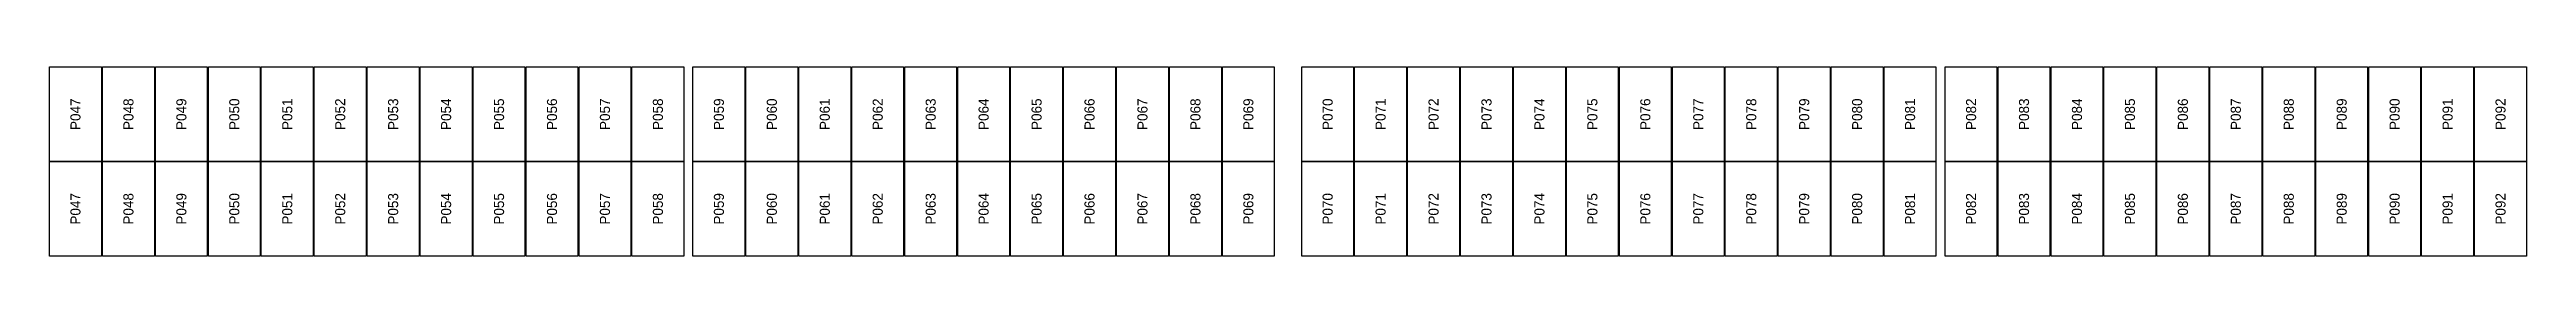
# Model space of a CAD drawing. Extents: x 296295 to 296770, y 651564 to 652121.
# Drawn here: x 296652.1 to 296706.3, y 651694.1 to 651698.3 of the extents above; entities that cross this region are included whole.
import ezdxf
from ezdxf.enums import TextEntityAlignment as Align

# ---------------------------------------------------------------- set-up
doc = ezdxf.new("R2010")
doc.units = 0

msp = doc.modelspace()

# ---------------------------------------------------------------- texts
at = {"layer": 'PANEL_POSITION'}
for s, p in [('P047', (296652.683, 651697.227)), ('P048', (296653.841, 651697.227)), ('P049', (296654.999, 651697.227)), ('P050', (296656.157, 651697.227)), ('P051', (296657.315, 651697.227)), ('P052', (296658.473, 651697.227)), ('P053', (296659.631, 651697.227)), ('P054', (296660.789, 651697.227)), ('P055', (296661.947, 651697.227)), ('P056', (296663.105, 651697.227)), ('P057', (296664.263, 651697.227)), ('P058', (296665.421, 651697.227)), ('P059', (296666.755, 651697.227)), ('P060', (296667.913, 651697.227)), ('P061', (296669.071, 651697.227)), ('P062', (296670.229, 651697.227)), ('P063', (296671.387, 651697.227)), ('P064', (296672.545, 651697.227)), ('P065', (296673.703, 651697.227)), ('P066', (296674.861, 651697.227)), ('P067', (296676.019, 651697.227)), ('P068', (296677.177, 651697.227)), ('P069', (296678.335, 651697.227)), ('P070', (296680.069, 651697.227)), ('P071', (296681.227, 651697.227)), ('P072', (296682.385, 651697.227)), ('P073', (296683.543, 651697.227)), ('P074', (296684.701, 651697.227)), ('P075', (296685.859, 651697.227)), ('P076', (296687.017, 651697.227)), ('P077', (296688.175, 651697.227)), ('P078', (296689.333, 651697.227)), ('P079', (296690.491, 651697.227)), ('P080', (296691.649, 651697.227)), ('P081', (296692.807, 651697.227)), ('P082', (296694.141, 651697.227)), ('P083', (296695.299, 651697.227)), ('P084', (296696.457, 651697.227)), ('P085', (296697.615, 651697.227)), ('P086', (296698.773, 651697.227)), ('P087', (296699.931, 651697.227)), ('P088', (296701.089, 651697.227)), ('P089', (296702.247, 651697.227)), ('P090', (296703.405, 651697.227)), ('P091', (296704.563, 651697.227)), ('P092', (296705.721, 651697.227)), ('P047', (296652.683, 651695.164)), ('P048', (296653.841, 651695.164)), ('P049', (296654.999, 651695.164)), ('P050', (296656.157, 651695.164)), ('P051', (296657.315, 651695.164)), ('P052', (296658.473, 651695.164)), ('P053', (296659.631, 651695.164)), ('P054', (296660.789, 651695.164)), ('P055', (296661.947, 651695.164)), ('P056', (296663.105, 651695.164)), ('P057', (296664.263, 651695.164)), ('P058', (296665.421, 651695.164)), ('P059', (296666.755, 651695.164)), ('P060', (296667.913, 651695.164)), ('P061', (296669.071, 651695.164)), ('P062', (296670.229, 651695.164)), ('P063', (296671.387, 651695.164)), ('P064', (296672.545, 651695.164)), ('P065', (296673.703, 651695.164)), ('P066', (296674.861, 651695.164)), ('P067', (296676.019, 651695.164)), ('P068', (296677.177, 651695.164)), ('P069', (296678.335, 651695.164)), ('P070', (296680.069, 651695.164)), ('P071', (296681.227, 651695.164)), ('P072', (296682.385, 651695.164)), ('P073', (296683.543, 651695.164)), ('P074', (296684.701, 651695.164)), ('P075', (296685.859, 651695.164)), ('P076', (296687.017, 651695.164)), ('P077', (296688.175, 651695.164)), ('P078', (296689.333, 651695.164)), ('P079', (296690.491, 651695.164)), ('P080', (296691.649, 651695.164)), ('P081', (296692.807, 651695.164)), ('P082', (296694.141, 651695.164)), ('P083', (296695.299, 651695.164)), ('P084', (296696.457, 651695.164)), ('P085', (296697.615, 651695.164)), ('P086', (296698.773, 651695.164)), ('P087', (296699.931, 651695.164)), ('P088', (296701.089, 651695.164)), ('P089', (296702.247, 651695.164)), ('P090', (296703.405, 651695.164)), ('P091', (296704.563, 651695.164)), ('P092', (296705.721, 651695.164))]:
    msp.add_text(s, height=0.22, rotation=90, dxfattribs=at).set_placement(p, align=Align.MIDDLE_CENTER)

# ---------------------------------------------------------------- linework, layer by layer
at = {"layer": 'PANELS_MASTER'}
for points in [[(296652.116, 651698.259), (296653.25, 651698.259), (296653.25, 651696.196), (296652.116, 651696.196)], [(296653.274, 651698.259), (296654.408, 651698.259), (296654.408, 651696.196), (296653.274, 651696.196)], [(296654.432, 651698.259), (296655.566, 651698.259), (296655.566, 651696.196), (296654.432, 651696.196)], [(296655.59, 651698.259), (296656.724, 651698.259), (296656.724, 651696.196), (296655.59, 651696.196)], [(296656.748, 651698.259), (296657.882, 651698.259), (296657.882, 651696.196), (296656.748, 651696.196)], [(296657.906, 651698.259), (296659.04, 651698.259), (296659.04, 651696.196), (296657.906, 651696.196)], [(296659.064, 651698.259), (296660.198, 651698.259), (296660.198, 651696.196), (296659.064, 651696.196)], [(296660.222, 651698.259), (296661.356, 651698.259), (296661.356, 651696.196), (296660.222, 651696.196)], [(296661.38, 651698.259), (296662.514, 651698.259), (296662.514, 651696.196), (296661.38, 651696.196)], [(296662.538, 651698.259), (296663.672, 651698.259), (296663.672, 651696.196), (296662.538, 651696.196)], [(296663.696, 651698.259), (296664.83, 651698.259), (296664.83, 651696.196), (296663.696, 651696.196)], [(296664.854, 651698.259), (296665.988, 651698.259), (296665.988, 651696.196), (296664.854, 651696.196)], [(296666.188, 651698.259), (296667.322, 651698.259), (296667.322, 651696.196), (296666.188, 651696.196)], [(296667.346, 651698.259), (296668.48, 651698.259), (296668.48, 651696.196), (296667.346, 651696.196)], [(296668.504, 651698.259), (296669.638, 651698.259), (296669.638, 651696.196), (296668.504, 651696.196)], [(296669.662, 651698.259), (296670.796, 651698.259), (296670.796, 651696.196), (296669.662, 651696.196)], [(296670.82, 651698.259), (296671.954, 651698.259), (296671.954, 651696.196), (296670.82, 651696.196)], [(296671.978, 651698.259), (296673.112, 651698.259), (296673.112, 651696.196), (296671.978, 651696.196)], [(296673.136, 651698.259), (296674.27, 651698.259), (296674.27, 651696.196), (296673.136, 651696.196)], [(296674.294, 651698.259), (296675.428, 651698.259), (296675.428, 651696.196), (296674.294, 651696.196)], [(296675.452, 651698.259), (296676.586, 651698.259), (296676.586, 651696.196), (296675.452, 651696.196)], [(296676.61, 651698.259), (296677.744, 651698.259), (296677.744, 651696.196), (296676.61, 651696.196)], [(296677.768, 651698.259), (296678.902, 651698.259), (296678.902, 651696.196), (296677.768, 651696.196)], [(296679.502, 651698.259), (296680.636, 651698.259), (296680.636, 651696.196), (296679.502, 651696.196)], [(296680.66, 651698.259), (296681.794, 651698.259), (296681.794, 651696.196), (296680.66, 651696.196)], [(296681.818, 651698.259), (296682.952, 651698.259), (296682.952, 651696.196), (296681.818, 651696.196)], [(296682.976, 651698.259), (296684.11, 651698.259), (296684.11, 651696.196), (296682.976, 651696.196)], [(296684.134, 651698.259), (296685.268, 651698.259), (296685.268, 651696.196), (296684.134, 651696.196)], [(296685.292, 651698.259), (296686.426, 651698.259), (296686.426, 651696.196), (296685.292, 651696.196)], [(296686.45, 651698.259), (296687.584, 651698.259), (296687.584, 651696.196), (296686.45, 651696.196)], [(296687.608, 651698.259), (296688.742, 651698.259), (296688.742, 651696.196), (296687.608, 651696.196)], [(296688.766, 651698.259), (296689.9, 651698.259), (296689.9, 651696.196), (296688.766, 651696.196)], [(296689.924, 651698.259), (296691.058, 651698.259), (296691.058, 651696.196), (296689.924, 651696.196)], [(296691.082, 651698.259), (296692.216, 651698.259), (296692.216, 651696.196), (296691.082, 651696.196)], [(296692.24, 651698.259), (296693.374, 651698.259), (296693.374, 651696.196), (296692.24, 651696.196)], [(296693.574, 651698.259), (296694.708, 651698.259), (296694.708, 651696.196), (296693.574, 651696.196)], [(296694.732, 651698.259), (296695.866, 651698.259), (296695.866, 651696.196), (296694.732, 651696.196)], [(296695.89, 651698.259), (296697.024, 651698.259), (296697.024, 651696.196), (296695.89, 651696.196)], [(296697.048, 651698.259), (296698.182, 651698.259), (296698.182, 651696.196), (296697.048, 651696.196)], [(296698.206, 651698.259), (296699.34, 651698.259), (296699.34, 651696.196), (296698.206, 651696.196)], [(296699.364, 651698.259), (296700.498, 651698.259), (296700.498, 651696.196), (296699.364, 651696.196)], [(296700.522, 651698.259), (296701.656, 651698.259), (296701.656, 651696.196), (296700.522, 651696.196)], [(296701.68, 651698.259), (296702.814, 651698.259), (296702.814, 651696.196), (296701.68, 651696.196)], [(296702.838, 651698.259), (296703.972, 651698.259), (296703.972, 651696.196), (296702.838, 651696.196)], [(296703.996, 651698.259), (296705.13, 651698.259), (296705.13, 651696.196), (296703.996, 651696.196)], [(296705.154, 651698.259), (296706.288, 651698.259), (296706.288, 651696.196), (296705.154, 651696.196)], [(296652.116, 651696.196), (296653.25, 651696.196), (296653.25, 651694.133), (296652.116, 651694.133)], [(296653.274, 651696.196), (296654.408, 651696.196), (296654.408, 651694.133), (296653.274, 651694.133)], [(296654.432, 651696.196), (296655.566, 651696.196), (296655.566, 651694.133), (296654.432, 651694.133)], [(296655.59, 651696.196), (296656.724, 651696.196), (296656.724, 651694.133), (296655.59, 651694.133)], [(296656.748, 651696.196), (296657.882, 651696.196), (296657.882, 651694.133), (296656.748, 651694.133)], [(296657.906, 651696.196), (296659.04, 651696.196), (296659.04, 651694.133), (296657.906, 651694.133)], [(296659.064, 651696.196), (296660.198, 651696.196), (296660.198, 651694.133), (296659.064, 651694.133)], [(296660.222, 651696.196), (296661.356, 651696.196), (296661.356, 651694.133), (296660.222, 651694.133)], [(296661.38, 651696.196), (296662.514, 651696.196), (296662.514, 651694.133), (296661.38, 651694.133)], [(296662.538, 651696.196), (296663.672, 651696.196), (296663.672, 651694.133), (296662.538, 651694.133)], [(296663.696, 651696.196), (296664.83, 651696.196), (296664.83, 651694.133), (296663.696, 651694.133)], [(296664.854, 651696.196), (296665.988, 651696.196), (296665.988, 651694.133), (296664.854, 651694.133)], [(296666.188, 651696.196), (296667.322, 651696.196), (296667.322, 651694.133), (296666.188, 651694.133)], [(296667.346, 651696.196), (296668.48, 651696.196), (296668.48, 651694.133), (296667.346, 651694.133)], [(296668.504, 651696.196), (296669.638, 651696.196), (296669.638, 651694.133), (296668.504, 651694.133)], [(296669.662, 651696.196), (296670.796, 651696.196), (296670.796, 651694.133), (296669.662, 651694.133)], [(296670.82, 651696.196), (296671.954, 651696.196), (296671.954, 651694.133), (296670.82, 651694.133)], [(296671.978, 651696.196), (296673.112, 651696.196), (296673.112, 651694.133), (296671.978, 651694.133)], [(296673.136, 651696.196), (296674.27, 651696.196), (296674.27, 651694.133), (296673.136, 651694.133)], [(296674.294, 651696.196), (296675.428, 651696.196), (296675.428, 651694.133), (296674.294, 651694.133)], [(296675.452, 651696.196), (296676.586, 651696.196), (296676.586, 651694.133), (296675.452, 651694.133)], [(296676.61, 651696.196), (296677.744, 651696.196), (296677.744, 651694.133), (296676.61, 651694.133)], [(296677.768, 651696.196), (296678.902, 651696.196), (296678.902, 651694.133), (296677.768, 651694.133)], [(296679.502, 651696.196), (296680.636, 651696.196), (296680.636, 651694.133), (296679.502, 651694.133)], [(296680.66, 651696.196), (296681.794, 651696.196), (296681.794, 651694.133), (296680.66, 651694.133)], [(296681.818, 651696.196), (296682.952, 651696.196), (296682.952, 651694.133), (296681.818, 651694.133)], [(296682.976, 651696.196), (296684.11, 651696.196), (296684.11, 651694.133), (296682.976, 651694.133)], [(296684.134, 651696.196), (296685.268, 651696.196), (296685.268, 651694.133), (296684.134, 651694.133)], [(296685.292, 651696.196), (296686.426, 651696.196), (296686.426, 651694.133), (296685.292, 651694.133)], [(296686.45, 651696.196), (296687.584, 651696.196), (296687.584, 651694.133), (296686.45, 651694.133)], [(296687.608, 651696.196), (296688.742, 651696.196), (296688.742, 651694.133), (296687.608, 651694.133)], [(296688.766, 651696.196), (296689.9, 651696.196), (296689.9, 651694.133), (296688.766, 651694.133)], [(296689.924, 651696.196), (296691.058, 651696.196), (296691.058, 651694.133), (296689.924, 651694.133)], [(296691.082, 651696.196), (296692.216, 651696.196), (296692.216, 651694.133), (296691.082, 651694.133)], [(296692.24, 651696.196), (296693.374, 651696.196), (296693.374, 651694.133), (296692.24, 651694.133)], [(296693.574, 651696.196), (296694.708, 651696.196), (296694.708, 651694.133), (296693.574, 651694.133)], [(296694.732, 651696.196), (296695.866, 651696.196), (296695.866, 651694.133), (296694.732, 651694.133)], [(296695.89, 651696.196), (296697.024, 651696.196), (296697.024, 651694.133), (296695.89, 651694.133)], [(296697.048, 651696.196), (296698.182, 651696.196), (296698.182, 651694.133), (296697.048, 651694.133)], [(296698.206, 651696.196), (296699.34, 651696.196), (296699.34, 651694.133), (296698.206, 651694.133)], [(296699.364, 651696.196), (296700.498, 651696.196), (296700.498, 651694.133), (296699.364, 651694.133)], [(296700.522, 651696.196), (296701.656, 651696.196), (296701.656, 651694.133), (296700.522, 651694.133)], [(296701.68, 651696.196), (296702.814, 651696.196), (296702.814, 651694.133), (296701.68, 651694.133)], [(296702.838, 651696.196), (296703.972, 651696.196), (296703.972, 651694.133), (296702.838, 651694.133)], [(296703.996, 651696.196), (296705.13, 651696.196), (296705.13, 651694.133), (296703.996, 651694.133)], [(296705.154, 651696.196), (296706.288, 651696.196), (296706.288, 651694.133), (296705.154, 651694.133)]]:
    msp.add_lwpolyline(points, close=True, dxfattribs=at)

msp.set_redraw_order([(e.dxf.handle, doc.entitydb.next_handle()) for e in msp.query("TEXT MTEXT ATTDEF DIMENSION ARC_DIMENSION")])  # texts and dimensions are drawn at this point

doc.saveas('drawing.dxf')
